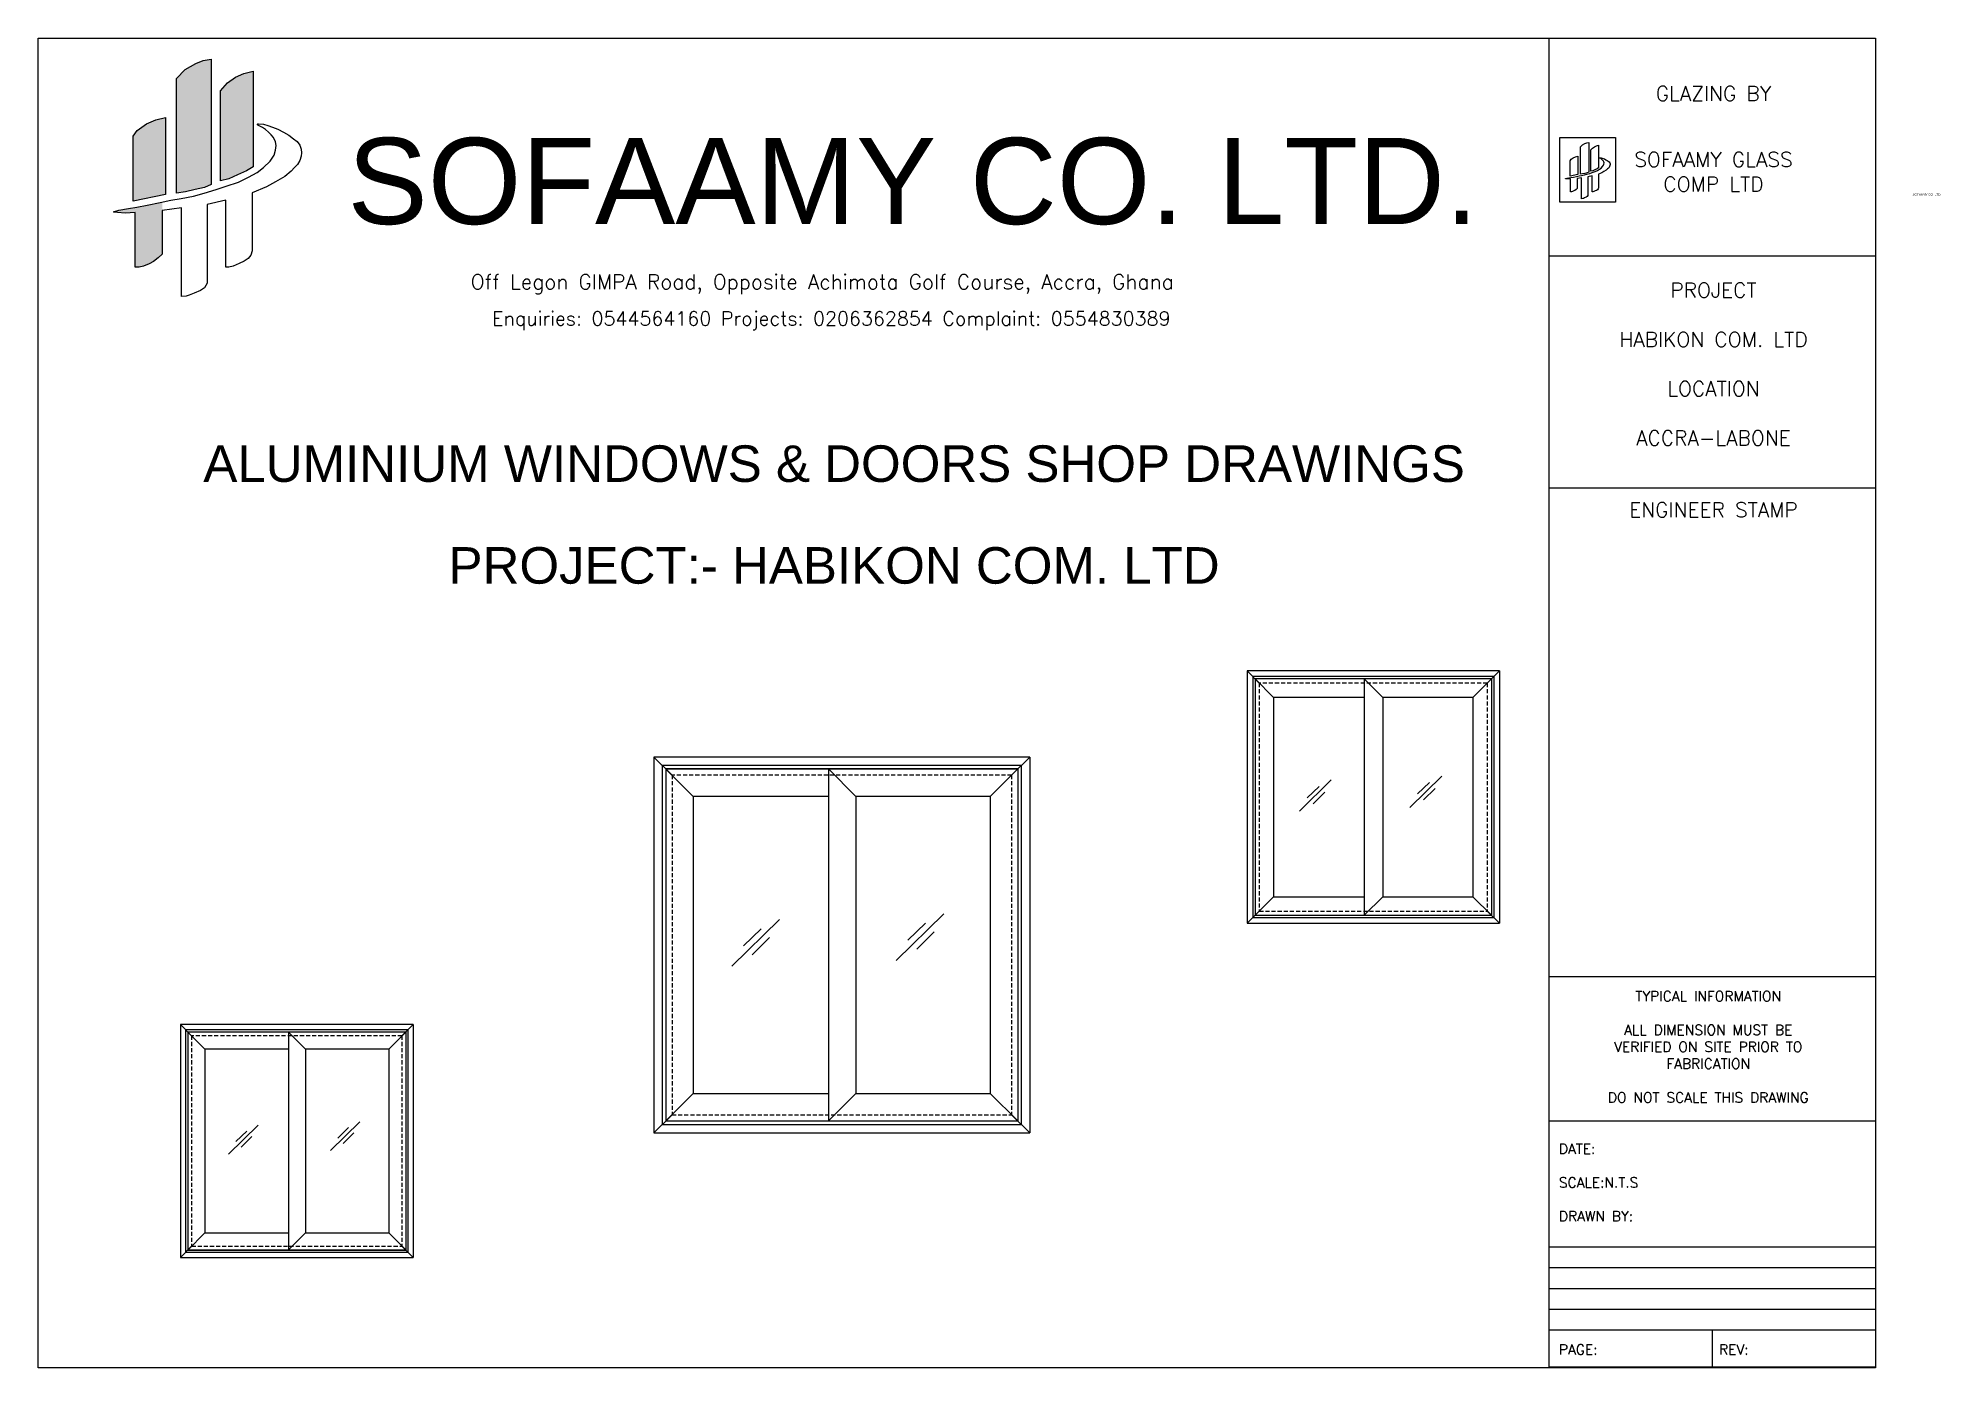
# Model space of a CAD drawing. Header units: millimetres. Extents: x -27371 to -844, y 11365 to 35579.
# Drawn here: x -15226 to -12266, y 17480 to 19549 of the extents above; entities that cross this region are included whole.
import ezdxf
from ezdxf.enums import TextEntityAlignment as Align

# ---------------------------------------------------------------- set-up
doc = ezdxf.new("R2010")
doc.units = ezdxf.units.MM
doc.linetypes.add('HIDDEN2', pattern=[4.7625, 3.175, -1.5875])
doc.layers.add('Text2', color=62, linetype='Continuous', lineweight=30)
doc.styles.add('Annotative', font='romans.shx')
doc.styles.add('STYLE3', font='arial.ttf', dxfattribs={"width": 0.8})

msp = doc.modelspace()

# ---------------------------------------------------------------- texts
at = {"ltscale": 1.3, "attachment_point": 1, "style": 'Annotative'}
for s, insert, char_height, width in [('\\pxqc;GLAZING BY', (-12796.32, 19474.18), 23.0049, 352.3797), ('\\pxqc;SOFAAMY GLASS COMP LTD', (-12796.32, 19371.62), 23.0049, 352.3797), ('Off Legon GIMPA Road, Opposite Achimota Golf Course, Accra, Ghana', (-14553.36, 19181.36), 23.0049, 1390.2438), ('\\pxqc;PROJECT \\P\\pq*;\\P\\pqc;HABIKON COM. LTD\\P \\PLOCATION\\P\\PACCRA-LABONE', (-12796.32, 19168.43), 23.0049, 352.3797), ('Enquiries: 0544564160 Projects: 0206362854 Complaint: 0554830389', (-14520.03, 19123.67), 21.7333, 1209.3137), ('\\pxqc;ENGINEER STAMP', (-12796.32, 18826.76), 23.0049, 352.3797), ('\\pxqc;TYPICAL INFORMATION\\P\\PALL DIMENSION MUST BE VERIFIED ON SITE PRIOR TO FABRICATION\\P\\PDO NOT SCALE THIS DRAWING', (-12815.54, 18066.32), 15.741, 374.6177), ('\\pxql;DATE:\\P\\PSCALE:N.T.S\\P\\PDRAWN BY:', (-12860.53, 17829.1), 15.741, 374.6177), ('\\pxql;PAGE:', (-12860.53, 17516.68), 15.741, 374.6177), ('\\pxql;REV:', (-12611.34, 17516.68), 15.741, 374.6177)]:
    msp.add_mtext(s, dxfattribs=dict(at, insert=insert, char_height=char_height, width=width))
at = {"layer": 'Text2', "style": 'STYLE3'}
for s, height, p in [('SOFAAMY CO. LTD.', 134.1364, (-13865.49, 19326.71)), ('SOFAAMY CO. LTD.', 3.3943, (-12288.09, 19305.58)), ('ALUMINIUM WINDOWS & DOORS SHOP DRAWINGS', 56.8288, (-13988.08, 18887)), ('PROJECT:- HABIKON COM. LTD', 56.8288, (-13988.08, 18728.65))]:
    msp.add_text(s, height=height, dxfattribs=at).set_placement(p, align=Align.MIDDLE_CENTER)

# ---------------------------------------------------------------- hatches: boundary and pattern name
at = {"ltscale": 1.3}
h = msp.add_hatch(color=1, dxfattribs=at)
h.dxf.hatch_style = 1
h.paths.add_polyline_path([(-15010.9, 19307.77), (-14996.9, 19309.7), (-14981.97, 19313.27), (-14967.44, 19316.75), (-14956.98, 19321.03), (-14956.98, 19516.37), (-14969.38, 19514.1), (-14981.17, 19509.62), (-14997.38, 19499.97), (-15010.9, 19486.08)])
at = {"ltscale": 1.3, "true_color": 0x939598}
h = msp.add_hatch(color=252, dxfattribs=at)
h.dxf.hatch_style = 1
h.paths.add_polyline_path([(-14891.81, 19497.5), (-14906.37, 19494.01), (-14919.27, 19488.11), (-14931.87, 19479.14), (-14942.83, 19466.93), (-14942.83, 19326.85), (-14929.88, 19330.16), (-14916.36, 19336.12), (-14902.24, 19342.34), (-14891.81, 19348.67)])
at = {"ltscale": 1.3}
h = msp.add_hatch(color=5, dxfattribs=at)
h.dxf.hatch_style = 1
h.paths.add_polyline_path([(-15028.12, 19425.44), (-15043.32, 19421.55), (-15057.95, 19415.78), (-15072.19, 19405.39), (-15078.35, 19396.16), (-15078.35, 19295.37), (-15028.12, 19305.44)])
at = {"ltscale": 1.3, "true_color": 0x939598}
h = msp.add_hatch(color=252, dxfattribs=at)
h.dxf.hatch_style = 1
h.paths.add_polyline_path([(-15072.94, 19286.1), (-15085.93, 19283.84), (-15100.72, 19281.27), (-15109.29, 19278.71), (-15107.83, 19277.92), (-15102.74, 19277.39), (-15091.04, 19276.61), (-15075.44, 19277.77), (-15075.44, 19192.5), (-15069.38, 19192.46), (-15062.36, 19194.21), (-15053.49, 19197.94), (-15046.76, 19201.42), (-15039.34, 19206.87), (-15033.25, 19212.99), (-15033.25, 19293.83), (-15056.59, 19288.94)])

# ---------------------------------------------------------------- linework, layer by layer
at = {"ltscale": 1.3}
for p, q in [((-12875.94, 19210.1), (-12368.01, 19210.1)), ((-12875.94, 18849.09), (-12368.01, 18849.09)), ((-12875.94, 18089.21), (-12368.01, 18089.21)), ((-12875.94, 17864.57), (-12368.01, 17864.57)), ((-12875.94, 17668.65), (-12368.01, 17668.65)), ((-12875.94, 17636.36), (-12368.01, 17636.36)), ((-12875.94, 17604.06), (-12368.01, 17604.06)), ((-12875.94, 17571.76), (-12368.01, 17571.76)), ((-12875.94, 17539.46), (-12368.01, 17539.46)), ((-12621.97, 17539.46), (-12621.97, 17481.31))]:
    msp.add_line(p, q, dxfattribs=at)
at = {"color": 5}
for p, q in [((-13345.52, 18564.45), (-13345.52, 18172.12)), ((-12953.19, 18564.45), (-13345.52, 18564.45)), ((-13326.66, 18545.59), (-13345.52, 18564.45)), ((-12972.05, 18545.59), (-12953.19, 18564.45)), ((-12953.19, 18564.45), (-12953.19, 18172.12)), ((-13336.77, 18555.7), (-13336.77, 18180.87)), ((-12961.94, 18555.7), (-13336.77, 18555.7)), ((-13333.04, 18551.97), (-13333.04, 18184.6)), ((-12965.67, 18551.97), (-13333.04, 18551.97)), ((-12965.67, 18551.97), (-12965.67, 18184.6)), ((-12961.94, 18555.7), (-12961.94, 18180.87)), ((-14268.35, 18430.53), (-14268.35, 17845.97)), ((-13683.79, 18430.53), (-14268.35, 18430.53)), ((-14240.24, 18402.42), (-14268.35, 18430.53)), ((-14255.31, 18417.49), (-14255.31, 17859.01)), ((-13696.83, 18417.49), (-14255.31, 18417.49)), ((-13711.9, 18402.42), (-13683.79, 18430.53)), ((-13696.83, 18417.49), (-13696.83, 17859.01)), ((-13683.79, 18430.53), (-13683.79, 17845.97)), ((-14249.75, 18411.93), (-14249.75, 17864.57)), ((-13702.39, 18411.93), (-14249.75, 18411.93)), ((-13702.39, 18411.93), (-13702.39, 17864.57)), ((-13345.52, 18172.12), (-13326.66, 18190.98)), ((-13336.77, 18180.87), (-12961.94, 18180.87)), ((-13333.04, 18184.6), (-12965.67, 18184.6)), ((-12972.05, 18190.98), (-12953.19, 18172.12)), ((-13345.52, 18172.12), (-12953.19, 18172.12)), ((-15004.98, 18014.33), (-15004.98, 17652.21)), ((-14642.87, 18014.33), (-15004.98, 18014.33)), ((-14987.57, 17996.92), (-15004.98, 18014.33)), ((-14996.91, 18006.25), (-14996.91, 17660.29)), ((-14650.95, 18006.25), (-14996.91, 18006.25)), ((-14993.46, 18002.81), (-14993.46, 17663.73)), ((-14654.39, 18002.81), (-14993.46, 18002.81)), ((-14660.28, 17996.92), (-14642.87, 18014.33)), ((-14654.39, 18002.81), (-14654.39, 17663.73)), ((-14650.95, 18006.25), (-14650.95, 17660.29)), ((-14642.87, 18014.33), (-14642.87, 17652.21)), ((-14268.35, 17845.97), (-14240.24, 17874.08)), ((-14255.31, 17859.01), (-13696.83, 17859.01)), ((-14249.75, 17864.57), (-13702.39, 17864.57)), ((-13711.9, 17874.08), (-13683.79, 17845.97)), ((-14268.35, 17845.97), (-13683.79, 17845.97)), ((-15004.98, 17652.21), (-14987.57, 17669.62)), ((-15004.98, 17652.21), (-14642.87, 17652.21)), ((-14996.91, 17660.29), (-14650.95, 17660.29)), ((-14993.46, 17663.73), (-14654.39, 17663.73)), ((-14660.28, 17669.62), (-14642.87, 17652.21))]:
    msp.add_line(p, q, dxfattribs=at)
for p, q in [((-13333.15, 18551.98), (-13333.15, 18184.53)), ((-12965.6, 18551.98), (-13333.15, 18551.98)), ((-13304.46, 18523.28), (-13333.04, 18551.97)), ((-13163.3, 18551.98), (-13163.3, 18184.53)), ((-13163.3, 18551.98), (-13134.6, 18523.28)), ((-13134.6, 18551.98), (-13134.6, 18551.97)), ((-12994.3, 18523.28), (-12965.6, 18551.98)), ((-12965.6, 18551.98), (-12965.6, 18184.53)), ((-13304.46, 18523.28), (-13304.46, 18213.23)), ((-13163.3, 18523.28), (-13304.46, 18523.28)), ((-13134.6, 18523.28), (-13134.6, 18213.23)), ((-12994.3, 18523.28), (-13134.6, 18523.28)), ((-12994.3, 18523.28), (-12994.3, 18213.23)), ((-14249.92, 18411.95), (-14249.92, 17864.46)), ((-13702.28, 18411.95), (-14249.92, 18411.95)), ((-14207.16, 18369.19), (-14249.75, 18411.93)), ((-13996.84, 18411.95), (-13996.84, 17864.46)), ((-13996.84, 18411.95), (-13954.08, 18369.19)), ((-13954.08, 18411.95), (-13954.08, 18411.93)), ((-13745.04, 18369.19), (-13702.28, 18411.95)), ((-13702.28, 18411.95), (-13702.28, 17864.46)), ((-13214.59, 18394.86), (-13264.3, 18346.1)), ((-13252.08, 18367.27), (-13233.7, 18384.96)), ((-13042.85, 18400.78), (-13092.56, 18352.02)), ((-13080.34, 18373.19), (-13061.96, 18390.88)), ((-14207.16, 18369.19), (-14207.16, 17907.22)), ((-13996.84, 18369.19), (-14207.16, 18369.19)), ((-13954.08, 18369.19), (-13954.08, 17907.22)), ((-13745.04, 18369.19), (-13954.08, 18369.19)), ((-13745.04, 18369.19), (-13745.04, 17907.22)), ((-13242.9, 18357.91), (-13224.85, 18375.95)), ((-13071.16, 18363.83), (-13053.12, 18381.87)), ((-13304.46, 18213.23), (-13333.15, 18184.53)), ((-13304.46, 18213.23), (-13163.3, 18213.23)), ((-13134.6, 18213.23), (-13163.3, 18184.6)), ((-13134.6, 18213.23), (-12994.3, 18213.23)), ((-12994.3, 18213.23), (-12965.67, 18184.6)), ((-14073.26, 18177.85), (-14147.32, 18105.2)), ((-13817.37, 18186.67), (-13891.44, 18114.02)), ((-13333.15, 18184.53), (-12965.6, 18184.53)), ((-13134.6, 18184.6), (-13134.6, 18184.53)), ((-14129.12, 18136.74), (-14101.73, 18163.1)), ((-14115.44, 18122.8), (-14088.56, 18149.67)), ((-13873.23, 18145.55), (-13845.85, 18171.92)), ((-13859.56, 18131.62), (-13832.67, 18158.49)), ((-14993.57, 18002.82), (-14993.57, 17663.67)), ((-14654.33, 18002.82), (-14993.57, 18002.82)), ((-14967.08, 17976.33), (-14993.46, 18002.81)), ((-14836.79, 18002.82), (-14836.79, 17663.67)), ((-14836.79, 18002.82), (-14810.31, 17976.33)), ((-14810.31, 18002.82), (-14810.31, 18002.81)), ((-14680.81, 17976.33), (-14654.33, 18002.82)), ((-14654.33, 18002.82), (-14654.33, 17663.67)), ((-14967.08, 17976.33), (-14967.08, 17690.16)), ((-14836.79, 17976.33), (-14967.08, 17976.33)), ((-14810.31, 17976.33), (-14810.31, 17690.16)), ((-14680.81, 17976.33), (-14810.31, 17976.33)), ((-14680.81, 17976.33), (-14680.81, 17690.16)), ((-14207.16, 17907.22), (-14249.92, 17864.46)), ((-14207.16, 17907.22), (-13996.84, 17907.22)), ((-13954.08, 17907.22), (-13996.84, 17864.57)), ((-13954.08, 17907.22), (-13745.04, 17907.22)), ((-13745.04, 17907.22), (-13702.39, 17864.57)), ((-14884.14, 17857.8), (-14930.01, 17812.8)), ((-14725.62, 17863.27), (-14771.5, 17818.26)), ((-14760.23, 17837.79), (-14743.26, 17854.13)), ((-14249.92, 17864.46), (-13702.28, 17864.46)), ((-13954.08, 17864.57), (-13954.08, 17864.46)), ((-14918.74, 17832.33), (-14901.77, 17848.66)), ((-14910.27, 17823.7), (-14893.61, 17840.34)), ((-14751.76, 17829.16), (-14735.1, 17845.81)), ((-14967.08, 17690.16), (-14993.57, 17663.67)), ((-14967.08, 17690.16), (-14836.79, 17690.16)), ((-14810.31, 17690.16), (-14836.79, 17663.73)), ((-14810.31, 17690.16), (-14680.81, 17690.16)), ((-14680.81, 17690.16), (-14654.39, 17663.73)), ((-14993.57, 17663.67), (-14654.33, 17663.67)), ((-14810.31, 17663.73), (-14810.31, 17663.67))]:
    msp.add_line(p, q)
at = {"color": 5, "linetype": 'HIDDEN2', "ltscale": 2}
for p, q in [((-13326.66, 18545.59), (-13326.66, 18190.98)), ((-12972.05, 18545.59), (-13326.66, 18545.59)), ((-12972.05, 18545.59), (-12972.05, 18190.98)), ((-14240.24, 18402.42), (-14240.24, 17874.08)), ((-13711.9, 18402.42), (-14240.24, 18402.42)), ((-13711.9, 18402.42), (-13711.9, 17874.08)), ((-13326.66, 18190.98), (-12972.05, 18190.98)), ((-14987.57, 17996.92), (-14987.57, 17669.62)), ((-14660.28, 17996.92), (-14987.57, 17996.92)), ((-14660.28, 17996.92), (-14660.28, 17669.62)), ((-14240.24, 17874.08), (-13711.9, 17874.08)), ((-14987.57, 17669.62), (-14660.28, 17669.62))]:
    msp.add_line(p, q, dxfattribs=at)
at = {"ltscale": 1.3}
for points in [[(-15226.41, 19549), (-12368.01, 19549), (-12368.01, 17480.24), (-15226.41, 17480.24)], [(-12875.94, 19549), (-12368.01, 19549), (-12368.01, 17481.31), (-12875.94, 17481.31)]]:
    msp.add_lwpolyline(points, close=True, dxfattribs=at)
at = {"color": 0, "linetype": 'Continuous', "lineweight": 25}
for points in [[(-15010.9, 19307.77), (-15010.9, 19486.08), (-14997.38, 19499.97), (-14981.17, 19509.62), (-14969.38, 19514.1), (-14956.98, 19516.37), (-14956.98, 19321.03), (-14967.44, 19316.75), (-14981.97, 19313.27), (-14996.9, 19309.7), (-15010.9, 19307.77)], [(-14942.83, 19326.85), (-14942.83, 19466.93), (-14931.87, 19479.14), (-14919.27, 19488.11), (-14906.37, 19494.01), (-14891.81, 19497.5), (-14891.81, 19348.67), (-14902.24, 19342.34), (-14916.36, 19336.12), (-14929.88, 19330.16), (-14942.83, 19326.85)], [(-15078.35, 19295.37), (-15078.35, 19396.16), (-15072.19, 19405.39), (-15057.95, 19415.78), (-15043.32, 19421.55), (-15028.12, 19425.44), (-15028.12, 19305.44), (-15078.35, 19295.37)], [(-15100.72, 19281.27), (-15085.93, 19283.84), (-15072.94, 19286.1), (-15056.59, 19288.94), (-15036.28, 19293.19), (-15019.63, 19296.68), (-15003.62, 19299.42), (-14984.44, 19302.94), (-14968.09, 19307.83), (-14949.53, 19313.38), (-14933.77, 19318.66), (-14914.77, 19325.03), (-14899.28, 19332.84), (-14885.7, 19339.82), (-14875.75, 19347.47), (-14865.34, 19357.57), (-14859.22, 19366.9), (-14857.11, 19374.4), (-14856.2, 19381.88), (-14856.87, 19387.82), (-14860.11, 19394.12), (-14863.53, 19398.6), (-14867.85, 19402.53), (-14872.53, 19406.8), (-14877.16, 19409.83), (-14881.46, 19411.98), (-14884.68, 19413.51), (-14885.06, 19414.2), (-14884.87, 19415.03), (-14884.31, 19415.59), (-14883.29, 19415.74), (-14875.89, 19415.04), (-14869.16, 19413.22), (-14861.47, 19410.21), (-14853.34, 19407.37), (-14844.56, 19402.63), (-14836.09, 19398.06), (-14828.96, 19392.43), (-14823.51, 19388.13), (-14819.24, 19382.43), (-14817.13, 19376.37), (-14816.74, 19370.5), (-14817.28, 19365.03), (-14819.35, 19358.44), (-14823.01, 19352.56), (-14827.26, 19347.84), (-14832.56, 19341.94), (-14842.42, 19333.53), (-14856.98, 19325.14), (-14871.15, 19317.37), (-14893.22, 19308.11), (-14893.22, 19217.77), (-14895.47, 19211.06), (-14899.5, 19205.96), (-14905.69, 19201.79), (-14913.42, 19198.38), (-14922.86, 19194.24), (-14929.43, 19192.69), (-14934.48, 19192.59), (-14934.48, 19296.94), (-14963.32, 19290), (-14963.32, 19167.82), (-14967.66, 19160.48), (-14973.61, 19156.51), (-14983.78, 19152.29), (-14991.43, 19149.12), (-14995.96, 19147.54), (-15003.06, 19146.78), (-15003.06, 19284.91), (-15033.25, 19280.54), (-15033.25, 19212.99), (-15039.34, 19206.87), (-15046.76, 19201.42), (-15053.49, 19197.94), (-15062.36, 19194.21), (-15069.38, 19192.46), (-15075.44, 19192.5), (-15075.44, 19277.77), (-15091.04, 19276.61), (-15102.74, 19277.39), (-15107.83, 19277.92), (-15109.29, 19278.71), (-15100.72, 19281.27)], [(-12848.37, 19330.94), (-12844.86, 19331.55), (-12841.78, 19332.09), (-12837.9, 19332.76), (-12833.08, 19333.77), (-12829.13, 19334.6), (-12825.33, 19335.25), (-12820.78, 19336.08), (-12816.9, 19337.24), (-12812.49, 19338.56), (-12808.75, 19339.81), (-12804.24, 19341.32), (-12800.57, 19343.18), (-12797.35, 19344.84), (-12794.98, 19346.65), (-12792.51, 19349.05), (-12791.06, 19351.26), (-12790.56, 19353.04), (-12790.35, 19354.82), (-12790.5, 19356.23), (-12791.27, 19357.72), (-12792.08, 19358.78), (-12793.11, 19359.72), (-12794.22, 19360.73), (-12795.32, 19361.45), (-12796.34, 19361.96), (-12797.1, 19362.32), (-12797.19, 19362.49), (-12797.15, 19362.68), (-12797.01, 19362.82), (-12796.77, 19362.85), (-12795.02, 19362.69), (-12793.42, 19362.25), (-12791.6, 19361.54), (-12789.66, 19360.87), (-12787.58, 19359.74), (-12785.57, 19358.66), (-12783.88, 19357.32), (-12782.59, 19356.3), (-12781.57, 19354.95), (-12781.07, 19353.51), (-12780.98, 19352.12), (-12781.11, 19350.82), (-12781.6, 19349.26), (-12782.47, 19347.86), (-12783.48, 19346.74), (-12784.73, 19345.34), (-12787.07, 19343.34), (-12790.53, 19341.35), (-12793.89, 19339.51), (-12799.13, 19337.31), (-12799.13, 19315.87), (-12799.67, 19314.28), (-12800.62, 19313.07), (-12802.09, 19312.08), (-12803.92, 19311.27), (-12806.16, 19310.29), (-12807.72, 19309.92), (-12808.92, 19309.9), (-12808.92, 19334.66), (-12815.77, 19333.01), (-12815.77, 19304.02), (-12816.8, 19302.28), (-12818.21, 19301.33), (-12820.62, 19300.33), (-12822.44, 19299.58), (-12823.51, 19299.21), (-12825.2, 19299.03), (-12825.2, 19331.8), (-12832.36, 19330.77), (-12832.36, 19314.74), (-12833.81, 19313.28), (-12835.57, 19311.99), (-12837.16, 19311.17), (-12839.27, 19310.28), (-12840.94, 19309.86), (-12842.37, 19309.88), (-12842.37, 19330.11), (-12846.07, 19329.83), (-12848.85, 19330.02), (-12850.06, 19330.15), (-12850.41, 19330.33), (-12848.37, 19330.94)], [(-12843.06, 19334.29), (-12843.06, 19358.21), (-12841.6, 19360.4), (-12838.22, 19362.86), (-12834.75, 19364.23), (-12831.14, 19365.15), (-12831.14, 19336.68), (-12843.06, 19334.29)], [(-12827.06, 19337.23), (-12827.06, 19379.55), (-12823.85, 19382.84), (-12820, 19385.13), (-12817.2, 19386.2), (-12814.26, 19386.73), (-12814.26, 19340.38), (-12816.74, 19339.36), (-12820.19, 19338.54), (-12823.73, 19337.69), (-12827.06, 19337.23)], [(-12810.9, 19341.76), (-12810.9, 19375), (-12808.3, 19377.9), (-12805.31, 19380.03), (-12802.25, 19381.43), (-12798.8, 19382.26), (-12798.8, 19346.94), (-12801.27, 19345.43), (-12804.62, 19343.96), (-12807.83, 19342.54), (-12810.9, 19341.76)]]:
    msp.add_lwpolyline(points, dxfattribs=at)
msp.add_lwpolyline([(-12858.93, 19293.79), (-12858.93, 19394.3), (-12772.44, 19394.3), (-12772.44, 19293.79)], close=True, dxfattribs=at)

msp.set_redraw_order([(e.dxf.handle, doc.entitydb.next_handle()) for e in msp.query("TEXT MTEXT ATTDEF DIMENSION ARC_DIMENSION")])  # texts and dimensions are drawn at this point

doc.saveas('drawing.dxf')
